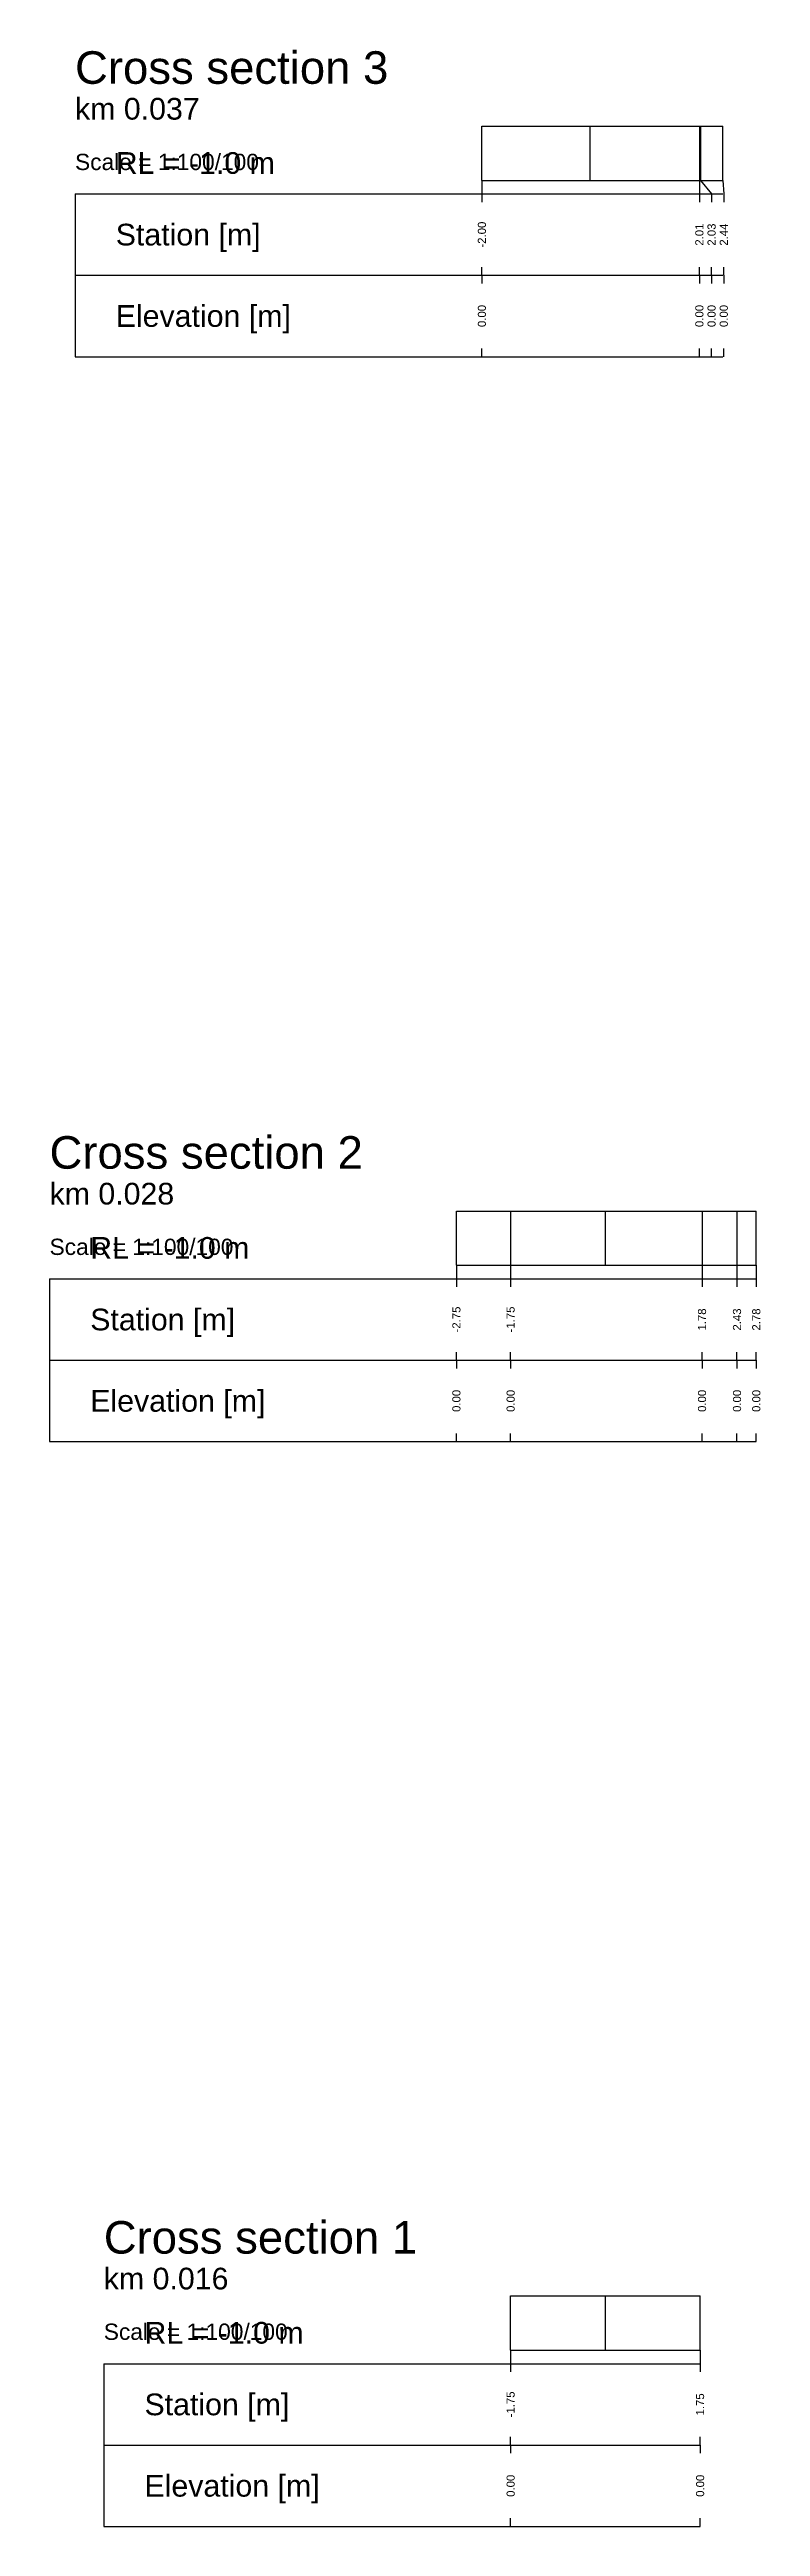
# Model space of a CAD drawing. Header units: millimetres. Extents: x -8 to 40, y -264 to 300.
# Drawn here: x -7.5 to 5.61, y -264.25 to -218.59 of the extents above; entities that cross this region are included whole.
import ezdxf
from ezdxf.enums import TextEntityAlignment as Align

# ---------------------------------------------------------------- set-up
doc = ezdxf.new("R2010")
doc.units = ezdxf.units.MM
doc.styles.get("Standard").update_dxf_attribs({"font": 'arial.ttf'})

msp = doc.modelspace()

# ---------------------------------------------------------------- texts
for s, height, p in [('Cross section 3', 0.6, (-7.03, -219.4)), ('km 0.037', 0.4, (-7.03, -220)), ('Scale = 1:100/100', 0.3, (-7.03, -220.9)), ('RL = -1.0 m', 0.4, (-6.28, -221)), ('Cross section 2', 0.6, (-7.5, -239.4)), ('km 0.028', 0.4, (-7.5, -240)), ('Scale = 1:100/100', 0.3, (-7.5, -240.9)), ('RL = -1.0 m', 0.4, (-6.75, -241)), ('Cross section 1', 0.6, (-6.5, -259.4)), ('km 0.016', 0.4, (-6.5, -260)), ('Scale = 1:100/100', 0.3, (-6.5, -260.9)), ('RL = -1.0 m', 0.4, (-5.75, -261))]:
    msp.add_text(s, height=height).set_placement(p, align=Align.BOTTOM_LEFT)
for s, p in [('Station [m]', (-6.28, -222)), ('Elevation [m]', (-6.28, -223.5)), ('Station [m]', (-6.75, -242)), ('Elevation [m]', (-6.75, -243.5)), ('Station [m]', (-5.75, -262)), ('Elevation [m]', (-5.75, -263.5))]:
    msp.add_text(s, height=0.4).set_placement(p, align=Align.MIDDLE_LEFT)
for s, p in [('-2.00', (0.47, -222)), ('2.01', (4.479, -222)), ('2.03', (4.704, -222)), ('2.44', (4.929, -222)), ('0.00', (0.47, -223.5)), ('0.00', (4.479, -223.5)), ('0.00', (4.704, -223.5)), ('0.00', (4.929, -223.5)), ('-2.75', (0, -242)), ('-1.75', (1, -242)), ('1.78', (4.528, -242)), ('2.43', (5.173, -242)), ('2.78', (5.528, -242)), ('0.00', (0, -243.5)), ('0.00', (1, -243.5)), ('0.00', (4.528, -243.5)), ('0.00', (5.173, -243.5)), ('0.00', (5.528, -243.5)), ('-1.75', (1, -262)), ('1.75', (4.493, -262)), ('0.00', (1, -263.5)), ('0.00', (4.493, -263.5))]:
    msp.add_text(s, height=0.15, rotation=90).set_placement(p, align=Align.MIDDLE)

# ---------------------------------------------------------------- linework, layer by layer
at = {"layer": 'axis', "color": 1}
for p, q in [((2.469, -221), (2.469, -220)), ((2.747, -241), (2.747, -240)), ((2.747, -261), (2.747, -260))]:
    msp.add_line(p, q, dxfattribs=at)
at = {"layer": 'band'}
for p, q in [((0.47, -221.25), (0.47, -221.4)), ((4.479, -221.25), (4.479, -221.4)), ((4.704, -221.25), (4.704, -221.4)), ((4.929, -221.25), (4.929, -221.4)), ((0.47, -222.75), (0.47, -222.6)), ((0.47, -222.75), (0.47, -222.9)), ((4.479, -222.75), (4.479, -222.6)), ((4.479, -222.75), (4.479, -222.9)), ((4.704, -222.75), (4.704, -222.6)), ((4.704, -222.75), (4.704, -222.9)), ((4.929, -222.75), (4.929, -222.6)), ((4.929, -222.75), (4.929, -222.9)), ((0.47, -224.25), (0.47, -224.1)), ((4.479, -224.25), (4.479, -224.1)), ((4.704, -224.25), (4.704, -224.1)), ((4.929, -224.25), (4.929, -224.1)), ((0, -241.25), (0, -241.4)), ((1, -241.25), (1, -241.4)), ((4.528, -241.25), (4.528, -241.4)), ((5.173, -241.25), (5.173, -241.4)), ((5.528, -241.25), (5.528, -241.4)), ((0, -242.75), (0, -242.6)), ((0, -242.75), (0, -242.9)), ((1, -242.75), (1, -242.6)), ((1, -242.75), (1, -242.9)), ((4.528, -242.75), (4.528, -242.6)), ((4.528, -242.75), (4.528, -242.9)), ((5.173, -242.75), (5.173, -242.6)), ((5.173, -242.75), (5.173, -242.9)), ((5.528, -242.75), (5.528, -242.6)), ((5.528, -242.75), (5.528, -242.9)), ((0, -244.25), (0, -244.1)), ((1, -244.25), (1, -244.1)), ((4.528, -244.25), (4.528, -244.1)), ((5.173, -244.25), (5.173, -244.1)), ((5.528, -244.25), (5.528, -244.1)), ((1, -261.25), (1, -261.4)), ((4.493, -261.25), (4.493, -261.4)), ((1, -262.75), (1, -262.6)), ((1, -262.75), (1, -262.9)), ((4.493, -262.75), (4.493, -262.6)), ((4.493, -262.75), (4.493, -262.9)), ((1, -264.25), (1, -264.1)), ((4.493, -264.25), (4.493, -264.1))]:
    msp.add_line(p, q, dxfattribs=at)
at = {"layer": 'frame'}
for p, q in [((0.47, -221), (0.47, -220)), ((4.91, -221), (4.91, -220)), ((0.47, -221), (4.91, -221)), ((-7.03, -221.25), (4.91, -221.25)), ((-7.03, -221.25), (-7.03, -222.75)), ((-7.03, -222.75), (4.91, -222.75)), ((-7.03, -222.75), (-7.03, -224.25)), ((-7.03, -224.25), (4.91, -224.25)), ((0, -241), (0, -240)), ((5.528, -241), (5.528, -240)), ((0, -241), (5.528, -241)), ((-7.5, -241.25), (5.528, -241.25)), ((-7.5, -241.25), (-7.5, -242.75)), ((-7.5, -242.75), (5.528, -242.75)), ((-7.5, -242.75), (-7.5, -244.25)), ((-7.5, -244.25), (5.528, -244.25)), ((1, -261), (1, -260)), ((4.493, -261), (4.493, -260)), ((1, -261), (4.493, -261)), ((-6.5, -261.25), (4.493, -261.25)), ((-6.5, -261.25), (-6.5, -262.75)), ((-6.5, -262.75), (4.493, -262.75)), ((-6.5, -262.75), (-6.5, -264.25)), ((-6.5, -264.25), (4.493, -264.25))]:
    msp.add_line(p, q, dxfattribs=at)
at = {"layer": 'marker', "color": 253}
for p, q in [((4.479, -220), (4.479, -221)), ((4.5, -220), (4.5, -221)), ((0.47, -221), (0.47, -221.25)), ((4.479, -221), (4.479, -221.25)), ((4.5, -221), (4.704, -221.25)), ((4.91, -221), (4.929, -221.25)), ((1, -240), (1, -241)), ((4.528, -240), (4.528, -241)), ((5.173, -240), (5.173, -241)), ((0, -241), (0, -241.25)), ((1, -241), (1, -241.25)), ((4.528, -241), (4.528, -241.25)), ((5.173, -241), (5.173, -241.25)), ((5.528, -241), (5.528, -241.25)), ((1, -261), (1, -261.25)), ((4.493, -261), (4.493, -261.25))]:
    msp.add_line(p, q, dxfattribs=at)
at = {"layer": 'profile'}
for points in [[(0.47, -220), (4.479, -220), (4.5, -220), (4.91, -220)], [(0, -240), (1, -240), (4.528, -240), (5.173, -240), (5.528, -240)], [(1, -260), (4.493, -260)]]:
    msp.add_lwpolyline(points, dxfattribs=at)

msp.set_redraw_order([(e.dxf.handle, doc.entitydb.next_handle()) for e in msp.query("TEXT MTEXT ATTDEF DIMENSION ARC_DIMENSION")])  # texts and dimensions are drawn at this point

doc.saveas('drawing.dxf')
